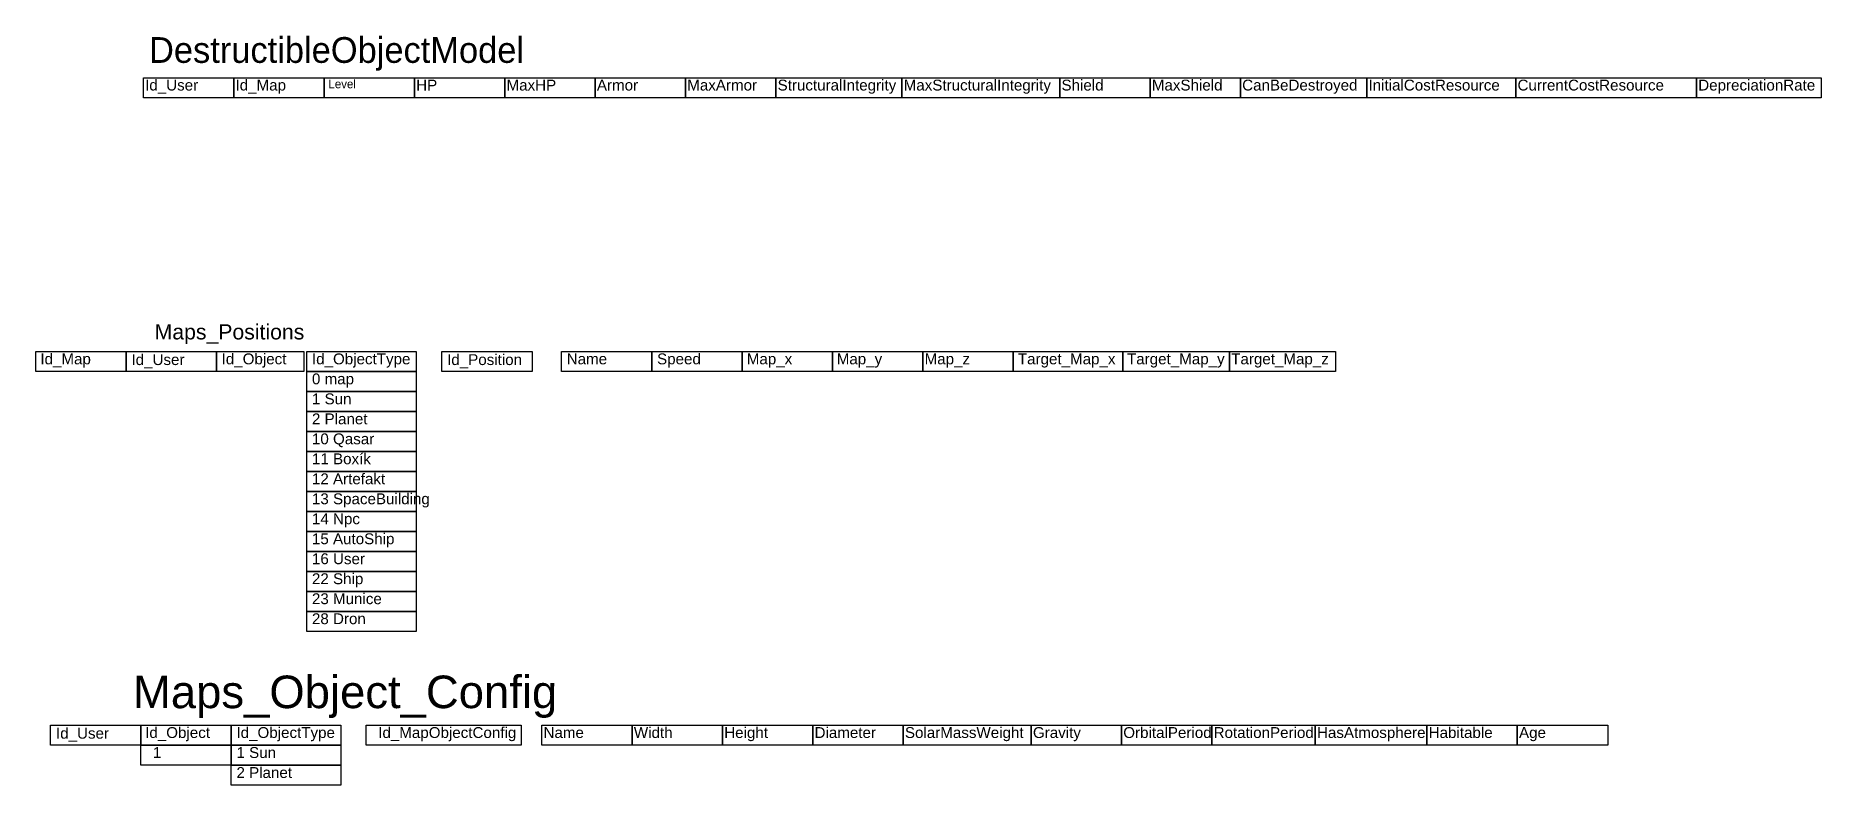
# Model space of a CAD drawing. Header units: millimetres. Extents: x 33057 to 249580, y -15894 to 47997.
# Drawn here: x 33057 to 41292, y 18940 to 22395 of the extents above; entities that cross this region are included whole.
import ezdxf

# ---------------------------------------------------------------- set-up
doc = ezdxf.new("R2010")
doc.units = ezdxf.units.MM
doc.layers.add('Obrys', color=253, linetype='Continuous', lineweight=30)
doc.layers.add('základní', color=4, linetype='Continuous')
doc.styles.get("Standard").update_dxf_attribs({"font": 'arial.ttf'})

msp = doc.modelspace()

# ---------------------------------------------------------------- texts
at = {"layer": 'Obrys', "color": 30, "true_color": 0xf8991e, "attachment_point": 1}
for s, width, heights, insert, char_height in [('{\\fCascadia Mono|b0|i0|c238|p49;\\H0.79167x;\\C256;DestructibleObjectModel}', 273.839, [86], (33579.3, 22388.6), 150), ('{\\fCascadia Mono|b0|i0|c238|p49;\\H0.79167x;\\C256;Level}', 383.881, [80.7], (34406.9, 22192.5), 50), ('HP', 383.881, [80.7], (34811.6, 22192.5), 50), ('Id_Object', 383.881, [80.7], (33561.6, 19208.4), 50)]:
    msp.add_mtext_dynamic_manual_height_columns(s, width=width, gutter_width=12.5, heights=heights, dxfattribs=dict(at, insert=insert, char_height=char_height))
at = {"layer": 'Obrys', "color": 114, "true_color": 0x139b48, "char_height": 50, "attachment_point": 1}
for s, width, heights, insert in [('Id_User', 383.881, [80.7], (33561.4, 22192.5)), ('Id_Map', 383.881, [80.7], (33978.2, 22192.5)), ('MaxHP', 383.881, [80.7], (35228.3, 22192.5)), ('Armor', 383.881, [80.7], (35645.1, 22192.5)), ('MaxArmor', 383.881, [80.7], (36061.8, 22192.5)), ('StructuralIntegrity', 383.881, [80.7], (36478.5, 22192.5)), ('MaxStructuralIntegrity', 383.881, [80.7], (37060, 22192.5)), ('Shield', 383.881, [80.7], (37787.9, 22192.5)), ('MaxShield', 383.881, [80.7], (38204.6, 22192.5)), ('CanBeDestroyed', 383.881, [80.7], (38621.3, 22192.5)), ('InitialCostResource', 383.881, [80.7], (39203.9, 22192.5)), ('CurrentCostResource', 383.881, [80.7], (39891.3, 22192.5)), ('DepreciationRate', 383.881, [80.7], (40724.8, 22192.5)), ('Id_Map', 383.881, [80.7], (33078.2, 20930.5)), ('Id_User', 383.881, [80.7], (33498.4, 20927.2)), ('Id_Object', 383.881, [80.7], (33914.1, 20930.5)), ('Id_ObjectType', 383.881, [80.7], (34330.8, 20930.5)), ('Name', 383.881, [80.7], (35505.8, 20930.5)), ('Speed', 383.881, [80.7], (35922.6, 20930.5)), ('Map_x', 278.962, [70.3], (36336.4, 20930.5)), ('Map_y', 255.215, [80.7], (36751.3, 20930.5)), ('Map_z', 281.06, [84.9], (37156.6, 20930.5)), ('Target_Map_x', 278.962, [70.3], (37586.6, 20930.5)), ('Target_Map_y', 255.215, [80.7], (38090.1, 20930.5)), ('Target_Map_z', 281.06, [84.9], (38570.6, 20930.5)), ('0 map', 383.881, [80.7], (34330.8, 20838.4)), ('1 Sun', 383.881, [80.7], (34330.8, 20746.3)), ('2 Planet', 383.881, [80.7], (34330.8, 20654.1)), ('10 Qasar', 383.881, [80.7], (34330.8, 20562)), ('11 Boxík', 383.881, [80.7], (34330.8, 20469.9)), ('12 Artefakt', 383.881, [80.7], (34330.8, 20377.8)), ('13 SpaceBuilding', 695.681, [112.3], (34330.8, 20285.7)), ('14 Npc', 383.881, [80.7], (34330.8, 20193.6)), ('15 AutoShip', 383.881, [80.7], (34330.8, 20101.5)), ('16 User', 383.881, [80.7], (34330.8, 20009.4)), ('22 Ship', 383.881, [80.7], (34330.8, 19917.3)), ('23 Munice', 383.881, [80.7], (34330.8, 19825.1)), ('28 Dron', 383.881, [80.7], (34330.8, 19733)), ('Id_User', 383.881, [80.7], (33150.2, 19205.1)), ('Id_ObjectType', 383.881, [80.7], (33982.6, 19208.4)), ('Name', 383.881, [80.7], (35398.8, 19208.4)), ('Width', 383.881, [80.7], (35815.6, 19208.4)), ('Height', 383.881, [80.7], (36232.3, 19208.4)), ('Diameter', 383.881, [80.7], (36649, 19208.4)), ('SolarMassWeight', 383.881, [80.7], (37065.8, 19208.4)), ('Gravity', 383.881, [80.7], (37656.2, 19208.4)), ('OrbitalPeriod', 383.881, [80.7], (38072.9, 19208.4)), ('RotationPeriod', 383.881, [80.7], (38489.6, 19208.4)), ('HasAtmosphere', 383.881, [80.7], (38966.4, 19208.4)), ('Habitable', 383.881, [80.7], (39481.5, 19208.4)), ('Age', 383.881, [80.7], (39898.2, 19208.4)), ('1', 383.881, [80.7], (33596.8, 19116.2)), ('1 Sun', 383.881, [80.7], (33982.6, 19116.2)), ('2 Planet', 383.881, [80.7], (33982.6, 19024.1))]:
    msp.add_mtext_dynamic_manual_height_columns(s, width=width, gutter_width=12.5, heights=heights, dxfattribs=dict(at, insert=insert))
at = {"layer": 'Obrys', "color": 85, "true_color": 0x58ba48, "attachment_point": 1}
for s, width, heights, insert, char_height in [('Maps_Positions', 273.839, [86], (33605.3, 21065.2), 70), ('Id_Position', 383.881, [80.7], (34954.2, 20927.2), 50)]:
    msp.add_mtext_dynamic_manual_height_columns(s, width=width, gutter_width=12.5, heights=heights, dxfattribs=dict(at, insert=insert, char_height=char_height))
at = {"layer": 'Obrys', "color": 215, "true_color": 0xa953a0, "attachment_point": 1}
for s, width, heights, insert, char_height in [('Maps_Object_Config ', 273.839, [86], (33505.4, 19445.8), 150), ('Id_MapObjectConfig', 383.881, [80.7], (34636.5, 19208.4), 50)]:
    msp.add_mtext_dynamic_manual_height_columns(s, width=width, gutter_width=12.5, heights=heights, dxfattribs=dict(at, insert=insert, char_height=char_height))

# ---------------------------------------------------------------- linework, layer by layer
at = {"layer": 'základní', "lineweight": 30}
for points in [[(33553.6, 22200.9), (33970.4, 22200.9), (33970.4, 22108.8), (33553.6, 22108.8)], [(33970.4, 22200.9), (34387.1, 22200.9), (34387.1, 22108.8), (33970.4, 22108.8)], [(35220.6, 22200.9), (35637.3, 22200.9), (35637.3, 22108.8), (35220.6, 22108.8)], [(35637.3, 22200.9), (36054, 22200.9), (36054, 22108.8), (35637.3, 22108.8)], [(36054, 22200.9), (36470.7, 22200.9), (36470.7, 22108.8), (36054, 22108.8)], [(36470.7, 22200.9), (37052.2, 22200.9), (37052.2, 22108.8), (36470.7, 22108.8)], [(37052.2, 22200.9), (37780.1, 22200.9), (37780.1, 22108.8), (37052.2, 22108.8)], [(37780.1, 22200.9), (38196.8, 22200.9), (38196.8, 22108.8), (37780.1, 22108.8)], [(38196.8, 22200.9), (38613.6, 22200.9), (38613.6, 22108.8), (38196.8, 22108.8)], [(38613.6, 22200.9), (39196.1, 22200.9), (39196.1, 22108.8), (38613.6, 22108.8)], [(39196.1, 22200.9), (39883.5, 22200.9), (39883.5, 22108.8), (39196.1, 22108.8)], [(39883.5, 22200.9), (40717, 22200.9), (40717, 22108.8), (39883.5, 22108.8)], [(40717, 22200.9), (41292.4, 22200.9), (41292.4, 22108.8), (40717, 22108.8)], [(33056.7, 20938.9), (33473.4, 20938.9), (33473.4, 20846.8), (33056.7, 20846.8)], [(33473.4, 20938.9), (33890.1, 20938.9), (33890.1, 20846.8), (33473.4, 20846.8)], [(33890.1, 20938.9), (34294, 20938.9), (34294, 20846.8), (33890.1, 20846.8)], [(34306.9, 20938.9), (34811.8, 20938.9), (34811.8, 20846.8), (34306.9, 20846.8)], [(35481.9, 20938.9), (35898.6, 20938.9), (35898.6, 20846.8), (35481.9, 20846.8)], [(35898.6, 20938.9), (36315.3, 20938.9), (36315.3, 20846.8), (35898.6, 20846.8)], [(36315.3, 20938.9), (36732.1, 20938.9), (36732.1, 20846.8), (36315.3, 20846.8)], [(36732.1, 20938.9), (37148.8, 20938.9), (37148.8, 20846.8), (36732.1, 20846.8)], [(37148.8, 20938.9), (37565.5, 20938.9), (37565.5, 20846.8), (37148.8, 20846.8)], [(37565.5, 20938.9), (38070.9, 20938.9), (38070.9, 20846.8), (37565.5, 20846.8)], [(38070.9, 20938.9), (38562.8, 20938.9), (38562.8, 20846.8), (38070.9, 20846.8)], [(38562.8, 20938.9), (39051.3, 20938.9), (39051.3, 20846.8), (38562.8, 20846.8)], [(34306.9, 20846.8), (34811.8, 20846.8), (34811.8, 20754.6), (34306.9, 20754.6)], [(34306.9, 20754.6), (34811.8, 20754.6), (34811.8, 20662.5), (34306.9, 20662.5)], [(34306.9, 20662.5), (34811.8, 20662.5), (34811.8, 20570.4), (34306.9, 20570.4)], [(34306.9, 20570.4), (34811.8, 20570.4), (34811.8, 20478.3), (34306.9, 20478.3)], [(34306.9, 20478.3), (34811.8, 20478.3), (34811.8, 20386.2), (34306.9, 20386.2)], [(34306.9, 20386.2), (34811.8, 20386.2), (34811.8, 20294.1), (34306.9, 20294.1)], [(34306.9, 20294.1), (34811.8, 20294.1), (34811.8, 20202), (34306.9, 20202)], [(34306.9, 20202), (34811.8, 20202), (34811.8, 20109.9), (34306.9, 20109.9)], [(34306.9, 20109.9), (34811.8, 20109.9), (34811.8, 20017.8), (34306.9, 20017.8)], [(34306.9, 20017.8), (34811.8, 20017.8), (34811.8, 19925.6), (34306.9, 19925.6)], [(34306.9, 19925.6), (34811.8, 19925.6), (34811.8, 19833.5), (34306.9, 19833.5)], [(34306.9, 19833.5), (34811.8, 19833.5), (34811.8, 19741.4), (34306.9, 19741.4)], [(34306.9, 19741.4), (34811.8, 19741.4), (34811.8, 19649.3), (34306.9, 19649.3)], [(33125.1, 19216.7), (33541.9, 19216.7), (33541.9, 19124.6), (33125.1, 19124.6)], [(33958.6, 19216.7), (34463.6, 19216.7), (34463.6, 19124.6), (33958.6, 19124.6)], [(35391, 19216.7), (35807.8, 19216.7), (35807.8, 19124.6), (35391, 19124.6)], [(35807.8, 19216.7), (36224.5, 19216.7), (36224.5, 19124.6), (35807.8, 19124.6)], [(36224.5, 19216.7), (36641.2, 19216.7), (36641.2, 19124.6), (36224.5, 19124.6)], [(36641.2, 19216.7), (37058, 19216.7), (37058, 19124.6), (36641.2, 19124.6)], [(37058, 19216.7), (37648.4, 19216.7), (37648.4, 19124.6), (37058, 19124.6)], [(37648.4, 19216.7), (38065.1, 19216.7), (38065.1, 19124.6), (37648.4, 19124.6)], [(38065.1, 19216.7), (38481.8, 19216.7), (38481.8, 19124.6), (38065.1, 19124.6)], [(38481.8, 19216.7), (38958.6, 19216.7), (38958.6, 19124.6), (38481.8, 19124.6)], [(38958.6, 19216.7), (39473.7, 19216.7), (39473.7, 19124.6), (38958.6, 19124.6)], [(39473.7, 19216.7), (39890.4, 19216.7), (39890.4, 19124.6), (39473.7, 19124.6)], [(39890.4, 19216.7), (40307.2, 19216.7), (40307.2, 19124.6), (39890.4, 19124.6)], [(33541.9, 19124.6), (33958.6, 19124.6), (33958.6, 19032.5), (33541.9, 19032.5)], [(33958.6, 19124.6), (34463.6, 19124.6), (34463.6, 19032.5), (33958.6, 19032.5)], [(33958.6, 19032.5), (34463.6, 19032.5), (34463.6, 18940.4), (33958.6, 18940.4)]]:
    msp.add_lwpolyline(points, close=True, dxfattribs=at)
at = {"layer": 'základní', "color": 30, "lineweight": 30, "true_color": 0xf8991e}
for points in [[(34387.1, 22200.9), (34803.8, 22200.9), (34803.8, 22108.8), (34387.1, 22108.8)], [(34803.8, 22200.9), (35220.6, 22200.9), (35220.6, 22108.8), (34803.8, 22108.8)], [(33541.9, 19216.7), (33958.6, 19216.7), (33958.6, 19124.6), (33541.9, 19124.6)]]:
    msp.add_lwpolyline(points, close=True, dxfattribs=at)
at = {"layer": 'základní', "color": 85, "lineweight": 30, "true_color": 0x58ba48}
msp.add_lwpolyline([(34929.2, 20938.9), (35345.9, 20938.9), (35345.9, 20846.8), (34929.2, 20846.8)], close=True, dxfattribs=at)
at = {"layer": 'základní', "color": 215, "lineweight": 30, "true_color": 0xa953a0}
msp.add_lwpolyline([(34580.9, 19216.7), (35296.4, 19216.7), (35296.4, 19124.6), (34580.9, 19124.6)], close=True, dxfattribs=at)

msp.set_redraw_order([(e.dxf.handle, doc.entitydb.next_handle()) for e in msp.query("TEXT MTEXT ATTDEF DIMENSION ARC_DIMENSION")])  # texts and dimensions are drawn at this point

doc.saveas('drawing.dxf')
